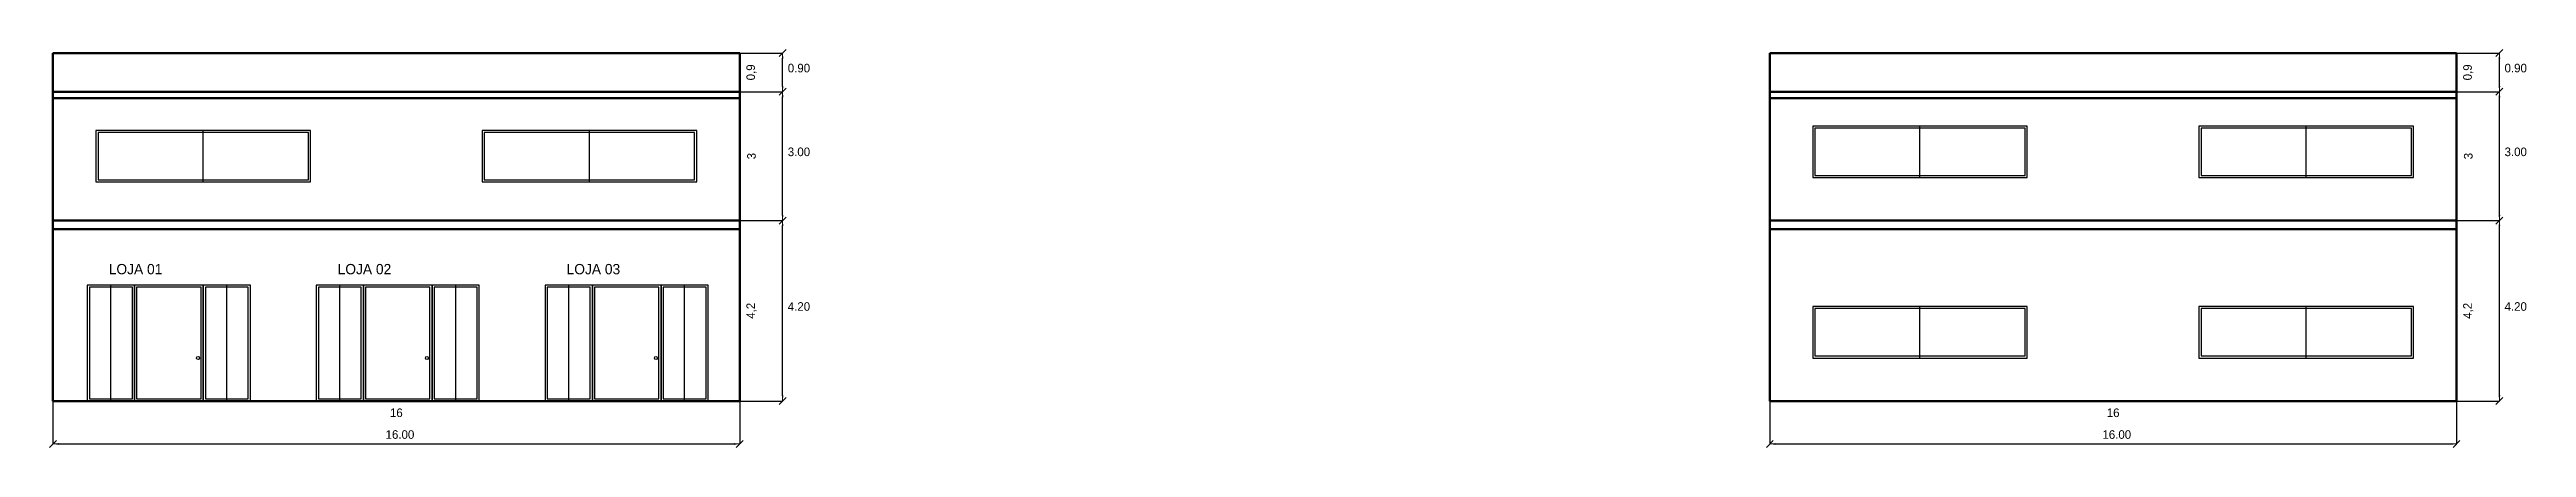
# Model space of a CAD drawing. Header units: metres. Extents: x -2 to 623, y -2 to 50.
# Drawn here: x 279.9 to 337.6, y -1.1 to 8.2 of the extents above; entities that cross this region are included whole.
import ezdxf

# ---------------------------------------------------------------- set-up
doc = ezdxf.new("R2010")
doc.units = ezdxf.units.M
for name, color, linetype, lineweight in [('COTAS', 2, 'Continuous', 13), ('ESQUADRIAS', 4, 'Continuous', 25), ('PAREDES', 7, 'Continuous', 50), ('TEXTOS', 7, 'Continuous', 15)]:
    doc.layers.add(name, color=color, linetype=linetype, lineweight=lineweight)
doc.dimstyles.get("Standard").update_dxf_attribs({"dimtxt": 2.5, "dimasz": 2.5, "dimexe": 1.25, "dimexo": 0.625, "dimtad": 1, "dimcen": 2.5, "dimazin": 3, "dimtfac": 1, "dimtmove": 0, "dimatfit": 3})

msp = doc.modelspace()

# ---------------------------------------------------------------- texts
at = {"layer": 'COTAS'}
for s, p in [('0.90', (297.12, 7.65)), ('0.90', (337.12, 7.65)), ('3.00', (297.12, 5.7)), ('3.00', (337.12, 5.7)), ('4.20', (297.12, 2.1)), ('4.20', (337.12, 2.1)), ('16.00', (287.75, -0.88)), ('16.00', (327.75, -0.88))]:
    msp.add_text(s, height=0.2, dxfattribs=at).set_placement(p)
at = {"layer": 'TEXTOS'}
for s, p in [('LOJA 01', (281.3, 2.95)), ('LOJA 02', (286.633, 2.95)), ('LOJA 03', (291.967, 2.95))]:
    msp.add_text(s, height=0.24, dxfattribs=at).set_placement(p)

# ---------------------------------------------------------------- blocks, each defined once
blk = doc.blocks.new('_CLOSEDFILLED')
at = {"color": 0, "linetype": 'BYBLOCK'}
blk.add_solid([(-1, 0.16), (0, 0), (-1, -0.16)], dxfattribs=at)
blk = doc.blocks.new('*D45')
for p, q in [((280, 0), (280, -1)), ((296, 0), (296, -1)), ((280.13, -1), (295.87, -1))]:
    blk.add_line(p, q)
at = {"layer": 'Defpoints'}
for p in [(280, 0), (296, 0), (280, -1)]:
    blk.add_point(p, dxfattribs=at)
at = {"layer": 'COTAS', "xscale": 0.13, "yscale": 0.13, "rotation": 180}
blk.add_blockref('_CLOSEDFILLED', (280, -1), dxfattribs=at)
at = {"layer": 'COTAS', "xscale": 0.13, "yscale": 0.13}
blk.add_blockref('_CLOSEDFILLED', (296, -1), dxfattribs=at)
at = {"layer": 'COTAS', "insert": (288, -0.275), "char_height": 0.2, "attachment_point": 5}
blk.add_mtext('16', dxfattribs=at)
blk = doc.blocks.new('*D46')
for p, q in [((296, 4.2), (297, 4.2)), ((297, 0.13), (297, 4.07)), ((296, 0), (297, 0))]:
    blk.add_line(p, q)
at = {"layer": 'Defpoints'}
for p in [(296, 4.2), (296, 0), (297, 0)]:
    blk.add_point(p, dxfattribs=at)
at = {"layer": 'COTAS', "xscale": 0.13, "yscale": 0.13}
for p, rotation in [((297, 4.2), 90), ((297, 0), 270)]:
    blk.add_blockref('_CLOSEDFILLED', p, dxfattribs=dict(at, rotation=rotation))
at = {"layer": 'COTAS', "insert": (296.275, 2.1), "char_height": 0.2, "attachment_point": 5, "rotation": 90}
blk.add_mtext('4,2', dxfattribs=at)
blk = doc.blocks.new('*D47')
for p, q in [((296, 7.2), (297, 7.2)), ((297, 4.33), (297, 7.07)), ((296, 4.2), (297, 4.2))]:
    blk.add_line(p, q)
at = {"layer": 'Defpoints'}
for p in [(296, 7.2), (296, 4.2), (297, 4.2)]:
    blk.add_point(p, dxfattribs=at)
at = {"layer": 'COTAS', "xscale": 0.13, "yscale": 0.13}
for p, rotation in [((297, 7.2), 90), ((297, 4.2), 270)]:
    blk.add_blockref('_CLOSEDFILLED', p, dxfattribs=dict(at, rotation=rotation))
at = {"layer": 'COTAS', "insert": (296.275, 5.7), "char_height": 0.2, "attachment_point": 5, "rotation": 90}
blk.add_mtext('3', dxfattribs=at)
blk = doc.blocks.new('*D48')
for p, q in [((296, 8.1), (297, 8.1)), ((297, 7.33), (297, 7.97)), ((296, 7.2), (297, 7.2))]:
    blk.add_line(p, q)
at = {"layer": 'Defpoints'}
for p in [(296, 8.1), (296, 7.2), (297, 7.2)]:
    blk.add_point(p, dxfattribs=at)
at = {"layer": 'COTAS', "xscale": 0.13, "yscale": 0.13}
for p, rotation in [((297, 8.1), 90), ((297, 7.2), 270)]:
    blk.add_blockref('_CLOSEDFILLED', p, dxfattribs=dict(at, rotation=rotation))
at = {"layer": 'COTAS', "insert": (296.275, 7.65), "char_height": 0.2, "attachment_point": 5, "rotation": 90}
blk.add_mtext('0,9', dxfattribs=at)
blk = doc.blocks.new('*D49')
for p, q in [((320, 0), (320, -1)), ((336, 0), (336, -1)), ((320.13, -1), (335.87, -1))]:
    blk.add_line(p, q)
at = {"layer": 'Defpoints'}
for p in [(320, 0), (336, 0), (320, -1)]:
    blk.add_point(p, dxfattribs=at)
at = {"layer": 'COTAS', "xscale": 0.13, "yscale": 0.13, "rotation": 180}
blk.add_blockref('_CLOSEDFILLED', (320, -1), dxfattribs=at)
at = {"layer": 'COTAS', "xscale": 0.13, "yscale": 0.13}
blk.add_blockref('_CLOSEDFILLED', (336, -1), dxfattribs=at)
at = {"layer": 'COTAS', "insert": (328, -0.275), "char_height": 0.2, "attachment_point": 5}
blk.add_mtext('16', dxfattribs=at)
blk = doc.blocks.new('*D50')
for p, q in [((336, 4.2), (337, 4.2)), ((337, 0.13), (337, 4.07)), ((336, 0), (337, 0))]:
    blk.add_line(p, q)
at = {"layer": 'Defpoints'}
for p in [(336, 4.2), (336, 0), (337, 0)]:
    blk.add_point(p, dxfattribs=at)
at = {"layer": 'COTAS', "xscale": 0.13, "yscale": 0.13}
for p, rotation in [((337, 4.2), 90), ((337, 0), 270)]:
    blk.add_blockref('_CLOSEDFILLED', p, dxfattribs=dict(at, rotation=rotation))
at = {"layer": 'COTAS', "insert": (336.275, 2.1), "char_height": 0.2, "attachment_point": 5, "rotation": 90}
blk.add_mtext('4,2', dxfattribs=at)
blk = doc.blocks.new('*D51')
for p, q in [((336, 7.2), (337, 7.2)), ((337, 4.33), (337, 7.07)), ((336, 4.2), (337, 4.2))]:
    blk.add_line(p, q)
at = {"layer": 'Defpoints'}
for p in [(336, 7.2), (336, 4.2), (337, 4.2)]:
    blk.add_point(p, dxfattribs=at)
at = {"layer": 'COTAS', "xscale": 0.13, "yscale": 0.13}
for p, rotation in [((337, 7.2), 90), ((337, 4.2), 270)]:
    blk.add_blockref('_CLOSEDFILLED', p, dxfattribs=dict(at, rotation=rotation))
at = {"layer": 'COTAS', "insert": (336.275, 5.7), "char_height": 0.2, "attachment_point": 5, "rotation": 90}
blk.add_mtext('3', dxfattribs=at)
blk = doc.blocks.new('*D52')
for p, q in [((336, 8.1), (337, 8.1)), ((337, 7.33), (337, 7.97)), ((336, 7.2), (337, 7.2))]:
    blk.add_line(p, q)
at = {"layer": 'Defpoints'}
for p in [(336, 8.1), (336, 7.2), (337, 7.2)]:
    blk.add_point(p, dxfattribs=at)
at = {"layer": 'COTAS', "xscale": 0.13, "yscale": 0.13}
for p, rotation in [((337, 8.1), 90), ((337, 7.2), 270)]:
    blk.add_blockref('_CLOSEDFILLED', p, dxfattribs=dict(at, rotation=rotation))
at = {"layer": 'COTAS', "insert": (336.275, 7.65), "char_height": 0.2, "attachment_point": 5, "rotation": 90}
blk.add_mtext('0,9', dxfattribs=at)

# ---------------------------------------------------------------- dimensions: what is measured, and where the dimension line sits
at = {"layer": 'COTAS'}
for base, p1, p2, picture, middle in [((297, 7.2), (296, 7.2), (296, 8.1), '*D48', (296.275, 7.65)), ((337, 7.2), (336, 7.2), (336, 8.1), '*D52', (336.275, 7.65)), ((297, 4.2), (296, 4.2), (296, 7.2), '*D47', (296.275, 5.7)), ((337, 4.2), (336, 4.2), (336, 7.2), '*D51', (336.275, 5.7)), ((297, 0), (296, 0), (296, 4.2), '*D46', (296.275, 2.1)), ((337, 0), (336, 0), (336, 4.2), '*D50', (336.275, 2.1))]:
    dim = msp.add_linear_dim(base=base, p1=p1, p2=p2, angle=90, dimstyle='Standard', override={"dimtxt": 0.2, "dimasz": 0.13, "dimtad": 1, "dimdec": 2}, dxfattribs=at)
    dim.commit()
    dim.dimension.update_dxf_attribs({"geometry": picture, "text_midpoint": middle})
for base, p1, p2, picture, middle in [((280, -1), (280, 0), (296, 0), '*D45', (288, -0.275)), ((320, -1), (320, 0), (336, 0), '*D49', (328, -0.275))]:
    dim = msp.add_linear_dim(base=base, p1=p1, p2=p2, dimstyle='Standard', override={"dimtxt": 0.2, "dimasz": 0.13, "dimtad": 1, "dimdec": 2}, dxfattribs=at)
    dim.commit()
    dim.dimension.update_dxf_attribs({"geometry": picture, "text_midpoint": middle})

# ---------------------------------------------------------------- linework, layer by layer
at = {"layer": 'COTAS'}
for p, q in [((296, 8.1), (296.85, 8.1)), ((296.92, 8.02), (297.08, 8.18)), ((297, 7.2), (297, 8.1)), ((336, 8.1), (336.85, 8.1)), ((336.92, 8.02), (337.08, 8.18)), ((337, 7.2), (337, 8.1)), ((296, 7.2), (296.85, 7.2)), ((296, 7.2), (296.85, 7.2)), ((296.92, 7.12), (297.08, 7.28)), ((296.92, 7.12), (297.08, 7.28)), ((297, 4.2), (297, 7.2)), ((336, 7.2), (336.85, 7.2)), ((336, 7.2), (336.85, 7.2)), ((336.92, 7.12), (337.08, 7.28)), ((336.92, 7.12), (337.08, 7.28)), ((337, 4.2), (337, 7.2)), ((296, 4.2), (296.85, 4.2)), ((296, 4.2), (296.85, 4.2)), ((296.92, 4.12), (297.08, 4.28)), ((296.92, 4.12), (297.08, 4.28)), ((297, 0), (297, 4.2)), ((336, 4.2), (336.85, 4.2)), ((336, 4.2), (336.85, 4.2)), ((336.92, 4.12), (337.08, 4.28)), ((336.92, 4.12), (337.08, 4.28)), ((337, 0), (337, 4.2)), ((280, 0), (280, -0.85)), ((296, 0), (296, -0.85)), ((296, 0), (296.85, 0)), ((296.92, -0.08), (297.08, 0.08)), ((320, 0), (320, -0.85)), ((336, 0), (336, -0.85)), ((336, 0), (336.85, 0)), ((336.92, -0.08), (337.08, 0.08)), ((279.92, -1.08), (280.08, -0.92)), ((280, -1), (296, -1)), ((295.92, -1.08), (296.08, -0.92)), ((319.92, -1.08), (320.08, -0.92)), ((320, -1), (336, -1)), ((335.92, -1.08), (336.08, -0.92))]:
    msp.add_line(p, q, dxfattribs=at)
at = {"layer": 'ESQUADRIAS'}
for p, q in [((326, 6.4), (321, 6.4)), ((321, 6.4), (321, 5.2)), ((325.95, 6.35), (321.05, 6.35)), ((321.05, 6.35), (321.05, 5.25)), ((323.5, 5.2), (323.5, 6.4)), ((325.95, 5.25), (325.95, 6.35)), ((326, 5.2), (326, 6.4)), ((335, 6.4), (330, 6.4)), ((330, 6.4), (330, 5.2)), ((334.95, 6.35), (330.05, 6.35)), ((330.05, 6.35), (330.05, 5.25)), ((332.5, 5.2), (332.5, 6.4)), ((334.95, 5.25), (334.95, 6.35)), ((335, 5.2), (335, 6.4)), ((286, 6.3), (281, 6.3)), ((281, 6.3), (281, 5.1)), ((285.95, 6.25), (281.05, 6.25)), ((281.05, 6.25), (281.05, 5.15)), ((283.5, 5.1), (283.5, 6.3)), ((285.95, 5.15), (285.95, 6.25)), ((286, 5.1), (286, 6.3)), ((295, 6.3), (290, 6.3)), ((290, 6.3), (290, 5.1)), ((294.95, 6.25), (290.05, 6.25)), ((290.05, 6.25), (290.05, 5.15)), ((292.5, 5.1), (292.5, 6.3)), ((294.95, 5.15), (294.95, 6.25)), ((295, 5.1), (295, 6.3)), ((321, 5.2), (326, 5.2)), ((321.05, 5.25), (325.95, 5.25)), ((330, 5.2), (335, 5.2)), ((330.05, 5.25), (334.95, 5.25)), ((281, 5.1), (286, 5.1)), ((281.05, 5.15), (285.95, 5.15)), ((290, 5.1), (295, 5.1)), ((290.05, 5.15), (294.95, 5.15)), ((281.9, 2.7), (280.8, 2.7)), ((280.8, 2.7), (280.8, 0)), ((281.85, 2.65), (280.85, 2.65)), ((280.85, 2.65), (280.85, 0.05)), ((281.35, 0), (281.35, 2.7)), ((281.85, 0.05), (281.85, 2.65)), ((281.9, 0), (281.9, 2.7)), ((283.5, 2.7), (281.9, 2.7)), ((281.9, 2.7), (281.9, 0)), ((283.45, 2.65), (281.95, 2.65)), ((281.95, 2.65), (281.95, 0.05)), ((283.45, 0.05), (283.45, 2.65)), ((283.5, 0), (283.5, 2.7)), ((284.6, 2.7), (283.5, 2.7)), ((283.5, 2.7), (283.5, 0)), ((284.55, 2.65), (283.55, 2.65)), ((283.55, 2.65), (283.55, 0.05)), ((284.05, 0), (284.05, 2.7)), ((284.55, 0.05), (284.55, 2.65)), ((284.6, 0), (284.6, 2.7)), ((287.233, 2.7), (286.133, 2.7)), ((286.133, 2.7), (286.133, 0)), ((287.183, 2.65), (286.183, 2.65)), ((286.183, 2.65), (286.183, 0.05)), ((286.683, 0), (286.683, 2.7)), ((287.183, 0.05), (287.183, 2.65)), ((287.233, 0), (287.233, 2.7)), ((288.833, 2.7), (287.233, 2.7)), ((287.233, 2.7), (287.233, 0)), ((288.783, 2.65), (287.283, 2.65)), ((287.283, 2.65), (287.283, 0.05)), ((288.783, 0.05), (288.783, 2.65)), ((288.833, 0), (288.833, 2.7)), ((289.933, 2.7), (288.833, 2.7)), ((288.833, 2.7), (288.833, 0)), ((289.883, 2.65), (288.883, 2.65)), ((288.883, 2.65), (288.883, 0.05)), ((289.383, 0), (289.383, 2.7)), ((289.883, 0.05), (289.883, 2.65)), ((289.933, 0), (289.933, 2.7)), ((292.567, 2.7), (291.467, 2.7)), ((291.467, 2.7), (291.467, 0)), ((292.517, 2.65), (291.517, 2.65)), ((291.517, 2.65), (291.517, 0.05)), ((292.017, 0), (292.017, 2.7)), ((292.517, 0.05), (292.517, 2.65)), ((292.567, 0), (292.567, 2.7)), ((294.167, 2.7), (292.567, 2.7)), ((292.567, 2.7), (292.567, 0)), ((294.117, 2.65), (292.617, 2.65)), ((292.617, 2.65), (292.617, 0.05)), ((294.117, 0.05), (294.117, 2.65)), ((294.167, 0), (294.167, 2.7)), ((295.267, 2.7), (294.167, 2.7)), ((294.167, 2.7), (294.167, 0)), ((295.217, 2.65), (294.217, 2.65)), ((294.217, 2.65), (294.217, 0.05)), ((294.717, 0), (294.717, 2.7)), ((295.217, 0.05), (295.217, 2.65)), ((295.267, 0), (295.267, 2.7)), ((326, 2.2), (321, 2.2)), ((321, 2.2), (321, 1)), ((325.95, 2.15), (321.05, 2.15)), ((321.05, 2.15), (321.05, 1.05)), ((323.5, 1), (323.5, 2.2)), ((325.95, 1.05), (325.95, 2.15)), ((326, 1), (326, 2.2)), ((335, 2.2), (330, 2.2)), ((330, 2.2), (330, 1)), ((334.95, 2.15), (330.05, 2.15)), ((330.05, 2.15), (330.05, 1.05)), ((332.5, 1), (332.5, 2.2)), ((334.95, 1.05), (334.95, 2.15)), ((335, 1), (335, 2.2)), ((321, 1), (326, 1)), ((321.05, 1.05), (325.95, 1.05)), ((330, 1), (335, 1)), ((330.05, 1.05), (334.95, 1.05)), ((280.8, 0), (281.9, 0)), ((280.85, 0.05), (281.85, 0.05)), ((281.9, 0), (283.5, 0)), ((281.95, 0.05), (283.45, 0.05)), ((283.5, 0), (284.6, 0)), ((283.55, 0.05), (284.55, 0.05)), ((286.133, 0), (287.233, 0)), ((286.183, 0.05), (287.183, 0.05)), ((287.233, 0), (288.833, 0)), ((287.283, 0.05), (288.783, 0.05)), ((288.833, 0), (289.933, 0)), ((288.883, 0.05), (289.883, 0.05)), ((291.467, 0), (292.567, 0)), ((291.517, 0.05), (292.517, 0.05)), ((292.567, 0), (294.167, 0)), ((292.617, 0.05), (294.117, 0.05)), ((294.167, 0), (295.267, 0)), ((294.217, 0.05), (295.217, 0.05))]:
    msp.add_line(p, q, dxfattribs=at)
for centre in [(283.38, 1), (288.713, 1), (294.047, 1)]:
    msp.add_circle(centre, 0.035, dxfattribs=at)
at = {"layer": 'PAREDES'}
for p, q in [((296, 8.1), (280, 8.1)), ((280, 8.1), (280, 0)), ((296, 0), (296, 8.1)), ((336, 8.1), (320, 8.1)), ((320, 8.1), (320, 0)), ((336, 0), (336, 8.1)), ((280, 7.2), (296, 7.2)), ((280, 7.05), (296, 7.05)), ((320, 7.2), (336, 7.2)), ((320, 7.05), (336, 7.05)), ((280, 4.2), (296, 4.2)), ((320, 4.2), (336, 4.2)), ((280, 4), (296, 4)), ((320, 4), (336, 4)), ((280, 0), (296, 0)), ((320, 0), (336, 0))]:
    msp.add_line(p, q, dxfattribs=at)

msp.set_redraw_order([(e.dxf.handle, doc.entitydb.next_handle()) for e in msp.query("TEXT MTEXT ATTDEF DIMENSION ARC_DIMENSION")])  # texts and dimensions are drawn at this point

doc.saveas('drawing.dxf')
